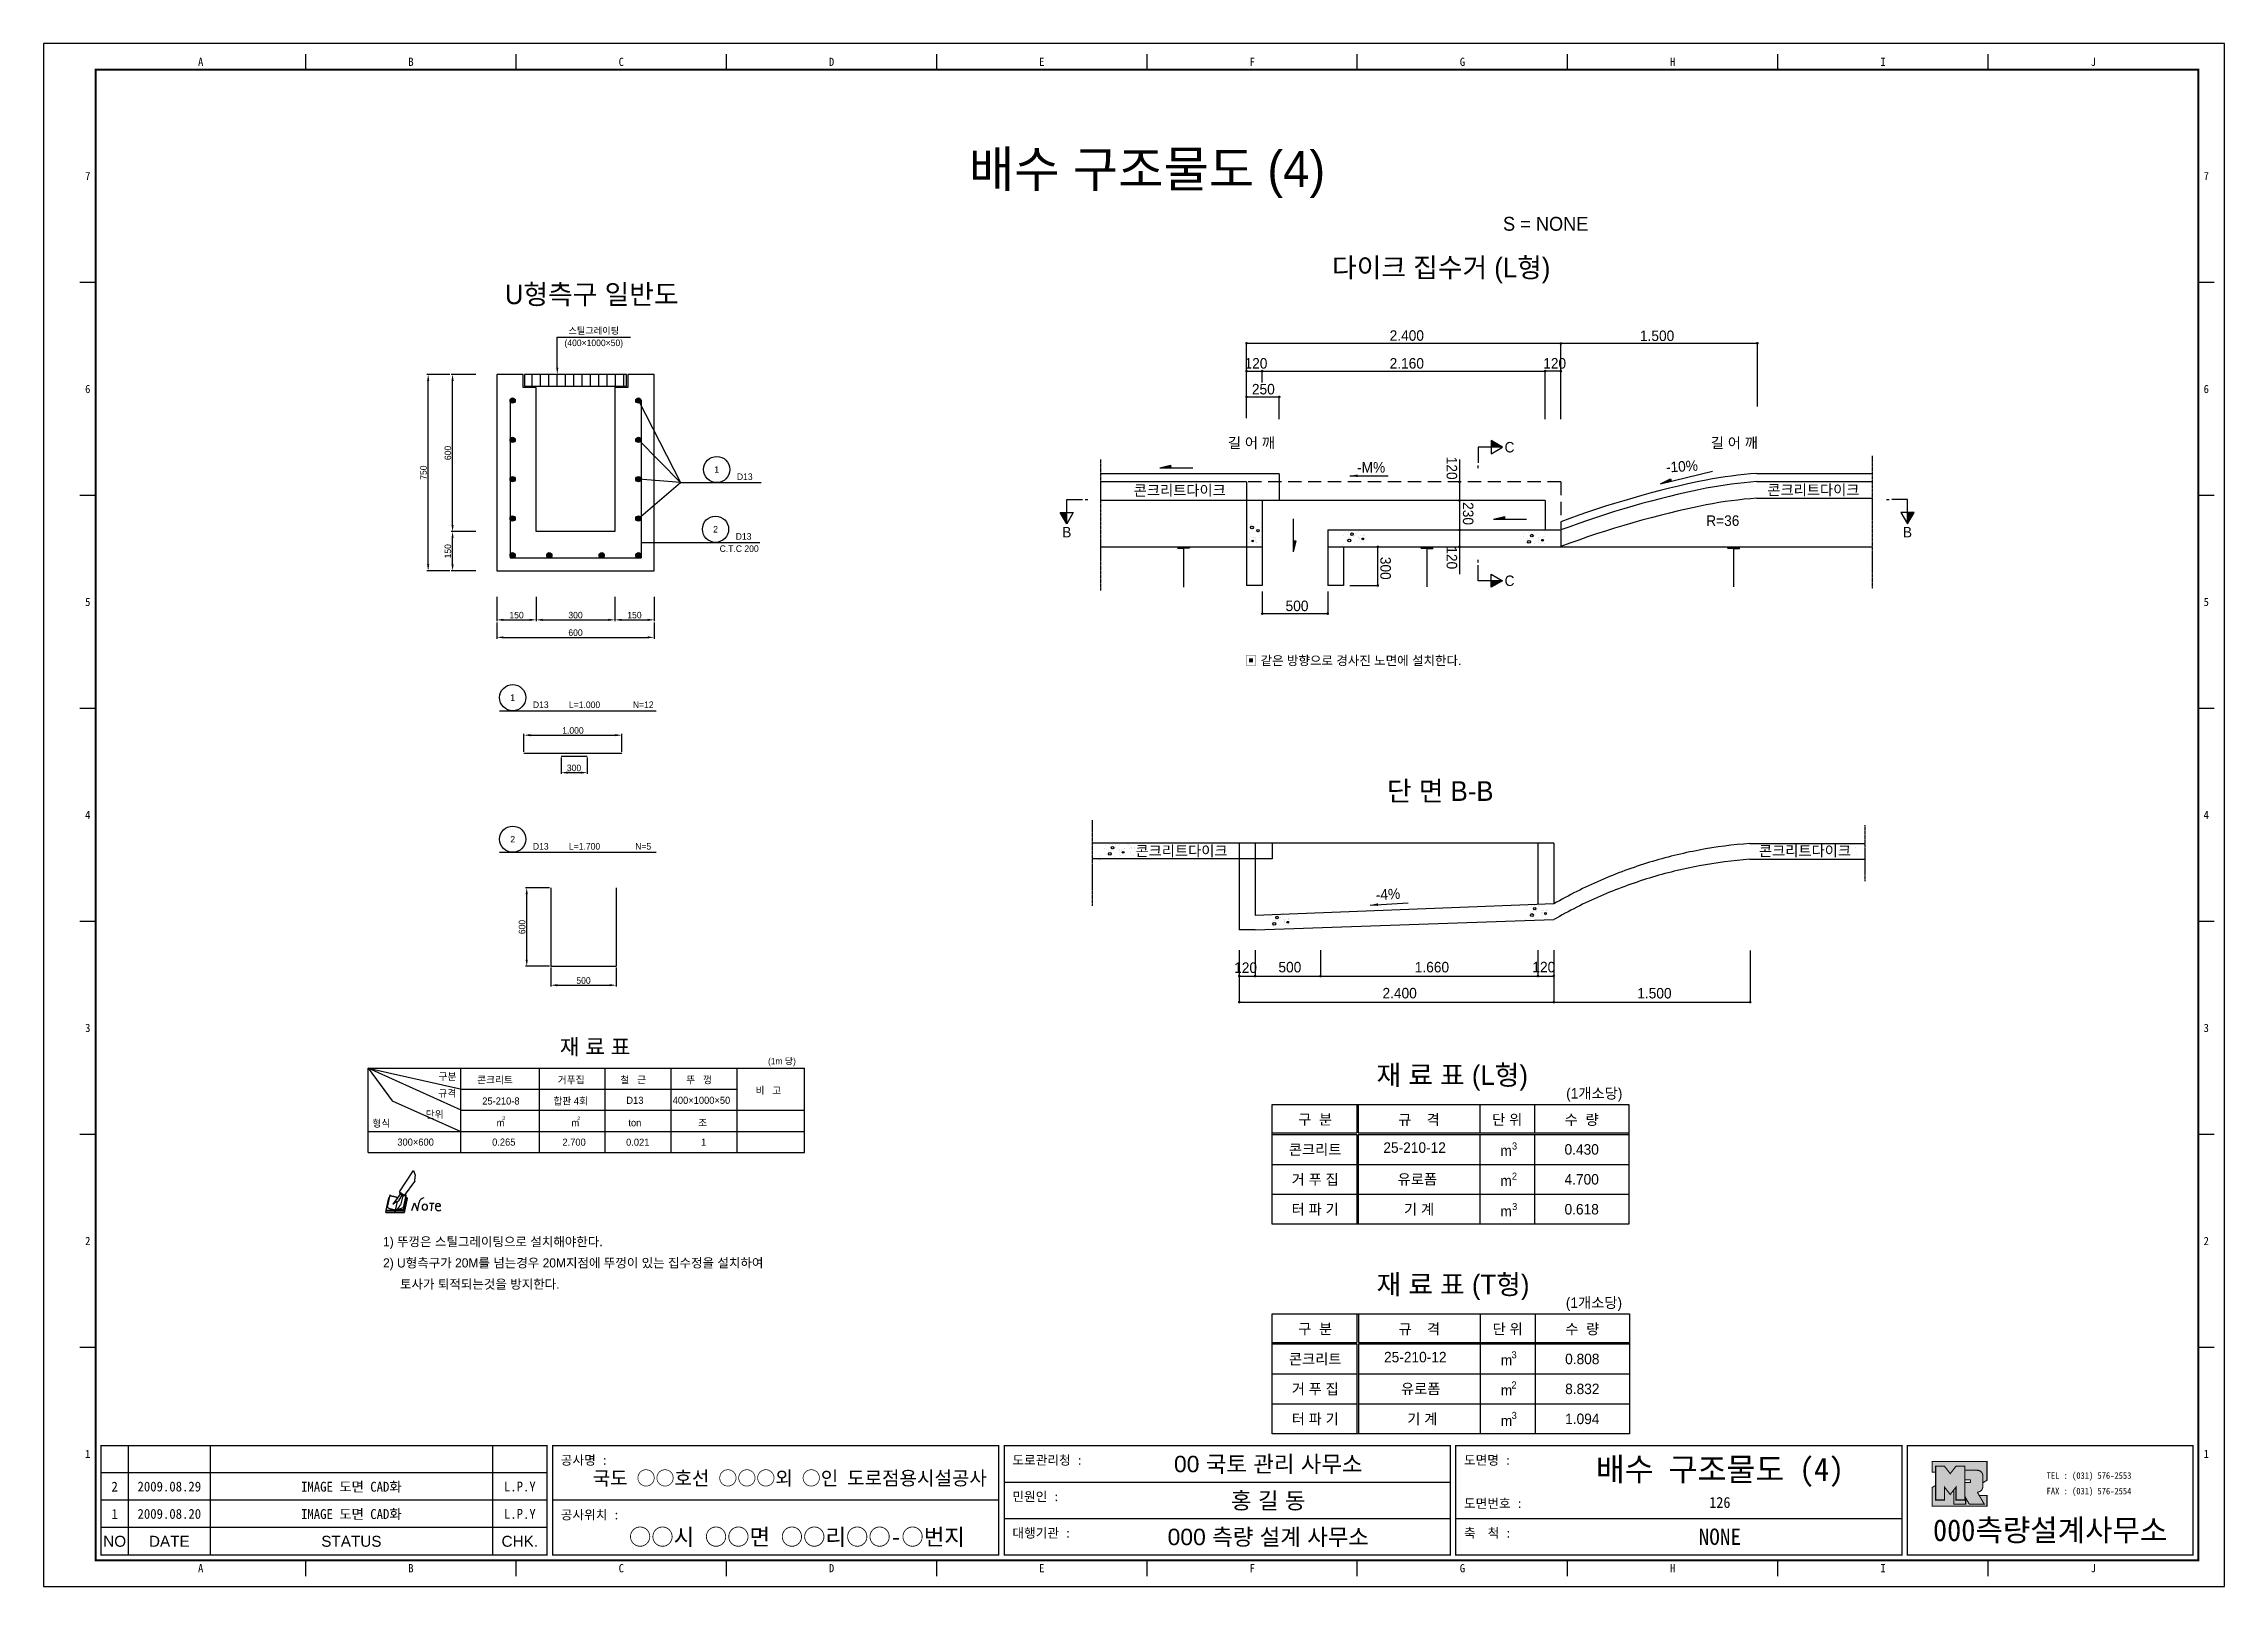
# Model space of a CAD drawing. Header units: millimetres. Extents: x 1037 to 1870, y -3 to 585.
import ezdxf
from ezdxf.enums import TextEntityAlignment as Align

# ---------------------------------------------------------------- set-up
doc = ezdxf.new("R2010")
doc.units = ezdxf.units.MM
doc.header["$LTSCALE"] = 0.2
doc.linetypes.add('CENTER', pattern=[2, 1.25, -0.25, 0.25, -0.25])
doc.linetypes.add('HIDDEN', pattern=[9.525, 6.35, -3.175])
for name, color, linetype in [('CZ-DIMT-0002', 7, 'Continuous'), ('CZ-LIN2-0003', 3, 'Continuous'), ('CZ-LIN3-0005', 5, 'Continuous'), ('CZ-LINE-0001', 7, 'Continuous'), ('CZ-MACL-0006', 6, 'Continuous'), ('CZ-TEXT-BOX0', 7, 'Continuous'), ('TITLE', 7, 'Continuous')]:
    doc.layers.add(name, color=color, linetype=linetype)
doc.styles.add('견고딕', font='arial.ttf')
doc.styles.add('돋움', font='')
doc.styles.add('돋음체', font='')
doc.styles.get('돋움').set_extended_font_data('Dotum')
doc.styles.get('돋음체').set_extended_font_data('DotumChe')

msp = doc.modelspace()

# ---------------------------------------------------------------- texts
at = {"layer": 'CZ-DIMT-0002', "style": '돋움'}
for s, height, p in [('2.400', 4, (1551.02, 471.94)), ('1.500', 4, (1646.55, 471.84)), ('120', 4, (1495.63, 461.32)), ('2.160', 4, (1551.02, 461.32)), ('120', 4, (1609.63, 461.32)), ('250', 4, (1498.45, 451.47)), ('길 어 깨', 4, (1489.28, 431)), ('길 어 깨', 4, (1673.61, 431)), ('-M%', 4, (1538.57, 421.63)), ('콘크리트다이크', 4, (1453.35, 412.85)), ('콘크리트다이크', 4, (1695.2, 413.01)), ('R=36', 4, (1671.86, 401.31)), ('500', 4, (1511.3, 368.8)), ('콘크리트다이크', 4, (1454.02, 275.31)), ('콘크리트다이크', 4, (1691.98, 275.32)), ('120', 4, (1491.68, 230.75)), ('500', 4, (1508.57, 230.96)), ('1.660', 4, (1560.61, 230.96)), ('120', 4, (1605.5, 230.99)), ('2.400', 4, (1548.29, 221.04)), ('1.500', 4, (1645.53, 221.01)), ('재 료 표', 6, (1234.29, 199.57)), ('구분', 2.717, (1188.04, 189.85)), (' 콘크리트', 2.717, (1201.75, 188.58)), ('거푸집', 2.717, (1233.51, 188.59)), ('철   근', 2.717, (1257.42, 188.58)), ('뚜   껑', 2.717, (1282.58, 188.58)), ('  (1m 당)', 2.446, (1311.99, 195.88)), ('규격', 2.717, (1187.93, 183.45)), ('25-210-8', 2.717, (1204.69, 180.54)), ('합판 4회', 2.717, (1231.84, 180.54)), (' D13', 2.717, (1258.7, 180.8)), ('400×1000×50', 2.7174, (1277.39, 180.8)), ('비   고', 2.717, (1309.03, 184.55)), ('  형식', 2.717, (1160.79, 172.03)), ('  단위', 2.717, (1181.13, 175.42)), ('3', 1.36, (1212.3, 174.66)), ('2', 1.36, (1241.03, 174.66)), ('조', 2.72, (1287.12, 172.23)), ('m', 2.72, (1210.18, 172.23)), ('m', 2.72, (1238.71, 172.23)), ('ton', 2.717, (1260.46, 172.23)), ('25-210-12', 4, (1548.62, 162.11)), ('1) 뚜껑은 스틸그레이팅으로 설치해야한다.', 3.5, (1166.83, 126.48)), ('2) U형측구가 20M를 넘는경우 20M지점에 뚜껑이 있는 집수정을 설치하여', 3.5, (1166.83, 118.37)), ('토사가 퇴적되는것을 방지한다.', 3.5, (1173.27, 110.26)), ('25-210-12', 4, (1548.88, 82.18))]:
    msp.add_text(s, height=height, dxfattribs=at).set_placement(p)
for s, rotation, p in [('120', 270, (1572.77, 427.69)), ('-10%', 3.46612, (1656.59, 421.65)), ('230', 270, (1578.99, 410.37)), ('120', 270, (1572.77, 393.51)), ('300', 270, (1547.47, 389.51)), ('-4%', 3.46612, (1545.85, 258.5))]:
    msp.add_text(s, height=4, rotation=rotation, dxfattribs=at).set_placement(p)
for s, p in [('1', (1294.17, 422.81)), ('D13', (1304.89, 420.08)), ('2', (1293.72, 400.03)), ('C.T.C 200', (1302.74, 392.62)), ('D13', (1304.44, 397.3)), ('2', (1216.3, 281.78)), ('D13', (1227.02, 279.05)), ('L=1.700', (1243.74, 279.05)), ('N=5', (1266.13, 279.05))]:
    msp.add_text(s, height=2.5, dxfattribs=at).set_placement(p, align=Align.MIDDLE_CENTER)
for s, height, p in [('구  분', 4, (1522.59, 174.82)), ('규    격', 4, (1562.24, 174.82)), ('단 위', 4, (1595.88, 174.82)), ('수  량', 4, (1624.32, 174.82)), ('콘크리트', 4, (1522.59, 163.42)), ('m', 4, (1595.46, 162.96)), ('3', 2.7, (1598.7, 164.72)), ('0.430', 4, (1624.32, 163.42)), ('거 푸 집', 4, (1522.59, 152.01)), ('유로폼', 4, (1561.61, 152.01)), ('m', 4, (1595.46, 151.48)), ('2', 2.7, (1598.66, 153.25)), ('4.700', 4, (1624.32, 152.01)), ('터 파 기', 4, (1522.59, 140.6)), ('기 계', 4, (1562.24, 140.6)), ('3', 2.7, (1598.74, 141.63)), ('0.618', 4, (1624.32, 140.6)), ('m', 4, (1595.46, 139.85)), ('구  분', 4, (1522.62, 94.92)), ('규    격', 4, (1562.35, 94.92)), ('단 위', 4, (1596.05, 94.92)), ('수  량', 4, (1624.55, 94.92)), ('콘크리트', 4, (1522.62, 83.49)), ('m', 4, (1595.63, 83.03)), ('3', 2.7, (1598.52, 85.06)), ('0.808', 4, (1624.55, 83.49)), ('2', 2.7, (1598.49, 73.57)), ('거 푸 집', 4, (1522.62, 72.06)), ('유로폼', 4, (1562.87, 72.06)), ('m', 4, (1595.63, 71.54)), ('8.832', 4, (1624.55, 72.06)), ('터 파 기', 4, (1522.62, 60.63)), ('기 계', 4, (1563.5, 60.63)), ('m', 4, (1595.63, 59.88)), ('3', 2.7, (1598.56, 61.93)), ('1.094', 4, (1624.55, 60.63))]:
    msp.add_text(s, height=height, dxfattribs=at).set_placement(p, align=Align.MIDDLE)
msp.add_text('300×600', height=2.717, dxfattribs=at).set_placement((1186.22, 166.21), align=Align.MIDDLE_RIGHT)
for s, height, p in [('0.265', 2.717, (1217.35, 164.86)), ('2.700', 2.717, (1244.18, 164.82)), ('0.021', 2.717, (1268.48, 164.82)), ('1', 2.72, (1290.16, 164.82))]:
    msp.add_text(s, height=height, dxfattribs=at).set_placement(p, align=Align.RIGHT)
for p in [(1596.78, 431.33), (1596.78, 380.38)]:
    msp.add_attdef('C', text='A', height=4, dxfattribs=at).set_placement(p, align=Align.MIDDLE)
for p in [(1427.79, 400.91), (1748.66, 400.91)]:
    msp.add_attdef('B', text='A', height=4, dxfattribs=at).set_placement(p, align=Align.TOP_CENTER)
at = {"layer": 'CZ-LINE-0001', "style": '돋움'}
for s, p in [('스틸그레이팅', (1247.25, 475.8)), ('(400×1000×50)', (1247.25, 471.14)), ('1', (1216.3, 335.79)), ('D13', (1227.02, 333.06)), ('L=1.000', (1243.74, 333.06)), ('N=12', (1266.13, 333.06))]:
    msp.add_text(s, height=2.5, dxfattribs=at).set_placement(p, align=Align.MIDDLE_CENTER)
at = {"layer": 'CZ-LINE-0001', "char_height": 2.5, "attachment_point": 5, "rotation": 90, "style": '돋움'}
for s, insert in [('\\A1;600', (1191.58, 429.13)), ('\\A1;750', (1182.27, 421.63)), ('\\A1;150', (1191.57, 391.63)), ('\\A1;600', (1219.89, 248.28))]:
    msp.add_mtext(s, dxfattribs=dict(at, insert=insert))
at = {"layer": 'CZ-LINE-0001', "char_height": 2.5, "attachment_point": 5, "style": '돋움'}
for s, insert in [('\\A1;150', (1217.78, 367.24)), ('\\A1;300', (1240.28, 367.24)), ('\\A1;150', (1262.78, 367.24)), ('\\A1;600', (1240.28, 360.55)), ('\\A1;1.000', (1239.3, 323.25)), ('\\A1;300', (1239.72, 308.95)), ('\\A1;500', (1243.33, 227.85))]:
    msp.add_mtext(s, dxfattribs=dict(at, insert=insert))
at = {"layer": 'CZ-TEXT-BOX0', "style": '돋움'}
for s, height, p in [('다이크 집수거 (L형)', 7.5, (1529.04, 496.13)), ('▣ 같은 방향으로 경사진 노면에 설치한다.', 3.5, (1495.72, 348.19)), ('단 면 B-B', 7.5, (1550.02, 296.39)), ('재 료 표 (L형)', 7.5, (1546, 188.04)), ('재 료 표 (T형)', 7.5, (1546.02, 108.16))]:
    msp.add_text(s, height=height, dxfattribs=at).set_placement(p)
msp.add_text('U형측구 일반도', height=7.5, dxfattribs=at).set_placement((1246.47, 489.65), align=Align.MIDDLE_CENTER)
for p in [(1629.12, 184.47), (1629, 104.58)]:
    msp.add_text('(1개소당)', height=4, dxfattribs=at).set_placement(p, align=Align.MIDDLE)
at = {"layer": 'TITLE', "color": 3, "linetype": 'Continuous', "style": '돋음체'}
for s, p in [('A', (1097.22, 578.36)), ('B', (1177.48, 578.36)), ('C', (1257.75, 578.36)), ('D', (1338.01, 578.36)), ('E', (1418.27, 578.36)), ('F', (1498.54, 578.36)), ('G', (1578.8, 578.36)), ('H', (1659.06, 578.36)), ('I', (1739.33, 578.36)), ('J', (1819.59, 578.36)), ('7', (1054.12, 534.78)), ('7', (1862.7, 534.78)), ('6', (1054.12, 453.52)), ('6', (1862.7, 453.52)), ('5', (1054.12, 372.27)), ('5', (1862.7, 372.27)), ('4', (1054.12, 291.01)), ('4', (1862.7, 291.01)), ('3', (1054.12, 209.76)), ('3', (1862.7, 209.76)), ('2', (1054.12, 128.5)), ('2', (1862.7, 128.5)), ('1', (1054.12, 47.25)), ('1', (1862.7, 47.25)), ('A', (1097.22, 3.64)), ('B', (1177.48, 3.64)), ('C', (1257.75, 3.64)), ('D', (1338.01, 3.64)), ('E', (1418.27, 3.64)), ('F', (1498.54, 3.64)), ('G', (1578.8, 3.64)), ('H', (1659.06, 3.64)), ('I', (1739.33, 3.64)), ('J', (1819.59, 3.64))]:
    msp.add_text(s, height=3.13, dxfattribs=at).set_placement(p, align=Align.MIDDLE)
at = {"layer": 'TITLE', "style": '돋움'}
msp.add_text('배수 구조물도 (4)', height=13.8017, dxfattribs=at).set_placement((1458.41, 537.46), align=Align.MIDDLE_CENTER)
msp.add_text('S = NONE', height=5.308, dxfattribs=at).set_placement((1594.28, 516.56), align=Align.MIDDLE_LEFT)
at = {"layer": 'TITLE', "style": '돋음체'}
for s, p in [('공사명 : ', (1234.67, 43.11)), ('도로관리청 :', (1407.04, 43.11)), ('도면명 :', (1579.4, 43.11)), ('공사위치 :', (1234.67, 22.25)), ('민원인 :', (1407.04, 29.21)), ('도면번호 :', (1579.4, 26.61)), ('대행기관 :', (1407.04, 15.3)), ('축  척 :', (1579.4, 15.3))]:
    msp.add_text(s, height=3.546, dxfattribs=at).set_placement(p)
at = {"layer": 'TITLE', "color": 7, "linetype": 'Continuous'}
for s, height, style, p in [('00 국토 관리 사무소', 6.2583, '견고딕', (1504.69, 43.46)), ('국도 ○○호선 ○○○외 ○인 도로점용시설공사', 5.3084, '돋음체', (1322.05, 38.06)), ('홍 길 동', 6.258, '견고딕', (1504.69, 29.55)), ('○○시 ○○면 ○○리○○-○번지', 6.2583, '돋음체', (1324.79, 15.65)), ('000 측량 설계 사무소', 6.2583, '견고딕', (1504.69, 15.65))]:
    msp.add_text(s, height=height, dxfattribs=dict(at, style=style)).set_placement(p, align=Align.MIDDLE)
at = {"layer": 'TITLE', "color": 7, "linetype": 'Continuous', "style": '돋음체'}
msp.add_text('배수 구조물도 (4)', height=8.8, dxfattribs=at).set_placement((1677.06, 41.37), align=Align.MIDDLE_CENTER)
at = {"layer": 'TITLE', "color": 1, "linetype": 'Continuous', "style": '돋음체'}
msp.add_text('2', height=3.75, dxfattribs=at).set_placement((1064.39, 34.77), align=Align.MIDDLE)
at = {"layer": 'TITLE', "linetype": 'Continuous'}
for s, height, style, p in [('2009.08.29', 3.755, '돋음체', (1085.25, 34.77)), ('L.P.Y', 3.755, '돋음체', (1219.02, 34.77)), ('1', 3.75, '돋음체', (1064.39, 24.34)), ('2009.08.20', 3.755, '돋음체', (1085.25, 24.34)), ('L.P.Y', 3.755, '돋음체', (1219.02, 24.34)), ('126', 4.172, '돋음체', (1677.06, 28.7)), ('NONE', 6.258, '돋음체', (1677.06, 15.65)), ('NO', 4.172, '견고딕', (1064.39, 13.91)), ('DATE', 4.172, '견고딕', (1085.25, 13.91)), ('STATUS', 4.172, '견고딕', (1154.74, 13.91)), ('CHK.', 4.172, '견고딕', (1219.02, 13.91))]:
    msp.add_text(s, height=height, dxfattribs=dict(at, style=style)).set_placement(p, align=Align.MIDDLE)
at = {"layer": 'TITLE', "style": '돋음체'}
for p in [(1154.74, 34.77), (1154.74, 24.34)]:
    msp.add_text('IMAGE 도면 CAD화', height=3.755, dxfattribs=at).set_placement(p, align=Align.MIDDLE)
at = {"layer": 'TITLE', "color": 180, "style": '돋음체'}
for s, p in [('TEL : (031) 576-2553', (1801.77, 37.74)), ('FAX : (031) 576-2554', (1801.77, 31.8))]:
    msp.add_text(s, height=2.5033, dxfattribs=at).set_placement(p)
msp.add_text('000측량설계사무소', height=8.344, dxfattribs=at).set_placement((1803.14, 13.97), align=Align.CENTER)

# ---------------------------------------------------------------- blocks, each defined once
blk = doc.blocks.new('note')
for p, q in [((0.85, 3.5), (3.53, 7.57)), ((1.8, 2.79), (3.74, 5.46)), ((3.53, 7.57), (3.8, 6.64)), ((3.8, 6.64), (3.69, 5.72)), ((3.69, 5.72), (3.74, 5.46)), ((-1.24, 2.36), (-1.77, 0)), ((-1.77, 0), (1.77, 0)), ((-1.77, 0), (-1.77, -0.3)), ((-1.53, 0.52), (-1.55, 0.54)), ((-1.01, 2.9), (-1.53, 0.52)), ((-1.48, 0.48), (-1.53, 0.52)), ((-1.43, 0.44), (-1.48, 0.48)), ((-1.38, 0.41), (-1.43, 0.44)), ((-1.33, 0.4), (-1.38, 0.41)), ((-1.27, 0.37), (-1.33, 0.4)), ((-1.22, 0.35), (-1.27, 0.37)), ((-1.13, 2.36), (-1.24, 2.36)), ((-1.17, 0.33), (-1.22, 0.35)), ((-1.12, 0.32), (-1.17, 0.33)), ((-1.02, 0.25), (-1.12, 0.32)), ((-0.97, 0.22), (-1.02, 0.25)), ((-1, 2.9), (-1.01, 2.9)), ((-0.98, 2.85), (-1, 2.9)), ((-0.95, 2.8), (-0.98, 2.85)), ((-0.93, 0.21), (-0.97, 0.22)), ((-0.9, 2.75), (-0.95, 2.8)), ((-0.88, 0.19), (-0.93, 0.21)), ((-0.85, 2.72), (-0.9, 2.75)), ((-0.8, 0.18), (-0.88, 0.19)), ((-0.79, 2.69), (-0.85, 2.72)), ((-0.75, 0.17), (-0.8, 0.18)), ((-0.74, 2.68), (-0.79, 2.69)), ((-0.7, 0.16), (-0.75, 0.17)), ((-0.69, 2.65), (-0.74, 2.68)), ((-0.64, 0.15), (-0.7, 0.16)), ((-0.64, 2.65), (-0.69, 2.65)), ((-0.59, 2.63), (-0.64, 2.65)), ((-0.58, 0.14), (-0.64, 0.15)), ((-0.54, 2.62), (-0.59, 2.63)), ((-0.53, 0.13), (-0.58, 0.14)), ((-0.48, 2.61), (-0.54, 2.62)), ((-0.48, 0.12), (-0.53, 0.13)), ((-0.43, 2.61), (-0.48, 2.61)), ((-0.43, 0.11), (-0.48, 0.12)), ((0.75, 2.77), (-0.46, 1.16)), ((0.37, 2.24), (-0.46, 1.16)), ((-0.46, 1.16), (-0.08, 1.47)), ((-0.38, 2.59), (-0.43, 2.61)), ((-0.38, 0.08), (-0.43, 0.11)), ((-0.33, 2.59), (-0.38, 2.59)), ((-0.29, 0.06), (-0.38, 0.08)), ((-0.27, 2.58), (-0.33, 2.59)), ((-0.23, 0.05), (-0.29, 0.06)), ((-0.22, 2.57), (-0.27, 2.58)), ((-0.16, 0.04), (-0.23, 0.05)), ((-0.17, 2.56), (-0.22, 2.57)), ((-0.12, 2.55), (-0.17, 2.56)), ((-0.11, 0.03), (-0.16, 0.04)), ((-0.07, 2.53), (-0.12, 2.55)), ((-0.04, 0.02), (-0.11, 0.03)), ((-0.08, 1.47), (0.72, 1.75)), ((-0.01, 2.51), (-0.07, 2.53)), ((-0.05, -0.3), (-0.05, 0)), ((0, 0), (-0.04, 0.02)), ((0.04, 2.5), (-0.01, 2.51)), ((0.37, 1.63), (0, 0)), ((0, 0), (1.6, 0.53)), ((0, 0), (1.65, 0.18)), ((0, 0.01), (0.06, 0.04)), ((0, -0.3), (0, 0)), ((0.09, 2.48), (0.04, 2.5)), ((0.05, -0.3), (0.05, 0)), ((0.06, 0.04), (0.11, 0.07)), ((0.14, 2.48), (0.09, 2.48)), ((0.11, 0.07), (0.16, 0.09)), ((0.2, 2.47), (0.14, 2.48)), ((0.16, 0.09), (0.21, 0.12)), ((0.26, 2.43), (0.18, 2.46)), ((0.21, 0.12), (0.27, 0.14)), ((0.34, 2.4), (0.26, 2.43)), ((0.27, 0.14), (0.36, 0.19)), ((0.45, 2.37), (0.34, 2.4)), ((0.36, 0.19), (0.41, 0.22)), ((0.41, 0.22), (0.46, 0.27)), ((0.46, 0.27), (0.51, 0.3)), ((0.51, 0.3), (0.56, 0.34)), ((0.56, 0.34), (0.6, 0.4)), ((0.6, 0.4), (0.64, 0.45)), ((0.64, 0.45), (0.67, 0.51)), ((0.67, 0.51), (0.74, 0.58)), ((0.72, 1.75), (1.16, 2.53)), ((0.74, 0.58), (0.79, 0.63)), ((1, 3.1), (0.75, 2.77)), ((0.79, 0.63), (0.83, 0.68)), ((0.83, 0.68), (0.86, 0.73)), ((0.85, 3.5), (1.8, 2.79)), ((1, 3.4), (0.85, 3.21)), ((0.85, 3.21), (1.52, 2.71)), ((0.86, 0.73), (0.89, 0.79)), ((0.89, 0.84), (0.92, 0.89)), ((0.89, 0.79), (0.89, 0.84)), ((0.92, 0.89), (0.96, 0.95)), ((0.96, 0.95), (1.01, 0.97)), ((1.47, 2.74), (1.01, 0.97)), ((1.16, 2.53), (1.37, 2.82)), ((2.13, 2.84), (1.44, 2.63)), ((1.52, 2.71), (1.66, 2.9)), ((1.6, 0.53), (2.13, 2.84)), ((1.65, 0.18), (2.19, 2.48)), ((1.77, 0), (2.3, 2.36)), ((1.77, -0.3), (2.3, 2.07)), ((1.77, -0.38), (2.3, 1.99)), ((1.77, -0.44), (2.3, 1.93)), ((1.77, 0), (1.77, -0.3)), ((2.19, 2.48), (2.04, 2.47)), ((2.3, 2.36), (2.16, 2.36)), ((2.3, 2.36), (2.3, 2.07)), ((3.21, -0.08), (3.68, 1.4)), ((3.68, 1.4), (4.26, -0.14)), ((4.26, -0.14), (4.56, 1.44)), ((6.55, 1.34), (7.46, 1.34)), ((7.01, 1.34), (6.87, -0.11)), ((7.71, 0.77), (7.71, 0.55)), ((7.71, 0.77), (8.67, 0.77)), ((-1.77, -0.3), (1.77, -0.3)), ((-1.77, -0.43), (-1.77, -0.3)), ((-1.77, -0.37), (1.77, -0.37)), ((-1.77, -0.43), (1.77, -0.43))]:
    blk.add_line(p, q)
for centre, major_axis, start_param, end_param in [((0.4, 2.31), (0.0702, 0.0702), 3.283946, 6.425539), ((5.68, 1.23), (-0.806, 0.806), -0.591174, 0.597824), ((5.66, 0.58), (-0.378, 0.378), 3.926991, 10.210176), ((8.3, 0.49), (0.422, 0.422), 2.265602, 4.634911), ((8.19, 0.77), (-0.342, 0.342), 3.926991, 7.068583)]:
    blk.add_ellipse(centre, major_axis=major_axis, ratio=1, start_param=start_param, end_param=end_param)

# ---------------------------------------------------------------- hatches: boundary and pattern name
at = {"layer": 'CZ-LIN3-0005'}
h = msp.add_hatch(dxfattribs=at)
h.set_pattern_fill('ANSI31', color=256, angle=45, style=0)
h.set_pattern_definition([(90, (1071.3964, 63.803), (-3.175, 7e-16), [])])
h.paths.add_polyline_path([(1259.78, 454.63), (1259.78, 459.13), (1220.78, 459.13), (1220.78, 454.63)])
at = {"layer": 'CZ-MACL-0006'}
h = msp.add_hatch(color=256, dxfattribs=at)
edge = h.paths.add_edge_path()
edge.add_arc((1216.28, 449.13), 1, 0, 360)
h = msp.add_hatch(color=256, dxfattribs=at)
edge = h.paths.add_edge_path()
edge.add_arc((1264.28, 449.13), 1, 0, 360)
h = msp.add_hatch(color=256, dxfattribs=at)
edge = h.paths.add_edge_path()
edge.add_arc((1216.28, 434.13), 1, 0, 360)
h = msp.add_hatch(color=256, dxfattribs=at)
edge = h.paths.add_edge_path()
edge.add_arc((1264.28, 434.13), 1, 0, 360)
h = msp.add_hatch(color=256, dxfattribs=at)
edge = h.paths.add_edge_path()
edge.add_arc((1216.28, 419.13), 1, 0, 360)
h = msp.add_hatch(color=256, dxfattribs=at)
edge = h.paths.add_edge_path()
edge.add_arc((1264.28, 419.13), 1, 0, 360)
h = msp.add_hatch(color=256, dxfattribs=at)
edge = h.paths.add_edge_path()
edge.add_arc((1216.28, 404.13), 1, 0, 360)
h = msp.add_hatch(color=256, dxfattribs=at)
edge = h.paths.add_edge_path()
edge.add_arc((1264.28, 404.13), 1, 0, 360)
h = msp.add_hatch(color=256, dxfattribs=at)
edge = h.paths.add_edge_path()
edge.add_arc((1216.28, 390.13), 1, 0, 360)
h = msp.add_hatch(color=256, dxfattribs=at)
edge = h.paths.add_edge_path()
edge.add_arc((1230.28, 390.13), 1, 0, 360)
h = msp.add_hatch(color=256, dxfattribs=at)
edge = h.paths.add_edge_path()
edge.add_arc((1250.28, 390.13), 1, 0, 360)
h = msp.add_hatch(color=256, dxfattribs=at)
edge = h.paths.add_edge_path()
edge.add_arc((1264.28, 390.13), 1, 0, 360)
at = {"layer": 'TITLE', "ltscale": 150}
h = msp.add_hatch(color=8, dxfattribs=at)
edge = h.paths.add_edge_path()
edge.add_line((1779.02, 44.35), (1758.05, 44.35))
edge.add_line((1758.05, 44.35), (1758.05, 40.26))
edge.add_line((1758.05, 40.26), (1759.44, 40.26))
edge.add_line((1759.44, 40.26), (1759.44, 42.57))
edge.add_line((1759.44, 42.57), (1762.76, 42.57))
edge.add_line((1762.76, 42.57), (1764.98, 39.71))
edge.add_line((1764.98, 39.71), (1767.2, 42.57))
edge.add_line((1767.2, 42.57), (1770.53, 42.57))
edge.add_line((1770.53, 42.57), (1770.53, 41))
edge.add_line((1770.53, 41), (1775.32, 41))
edge.add_arc((1775.32, 38.9), 2.1, 0, 90, ccw=False)
edge.add_line((1777.42, 38.9), (1777.42, 36.21))
edge.add_line((1777.42, 36.21), (1779.02, 37.21))
edge.add_line((1779.02, 37.21), (1779.02, 44.35))
h.paths.add_polyline_path([(1766.33, 33.49), (1764.98, 31.76), (1762.76, 34.61), (1762.76, 29.67), (1759.44, 29.67), (1759.44, 35.27), (1758.05, 34.41), (1758.05, 27.27), (1779.02, 27.27), (1779.02, 31.35), (1776.08, 31.35), (1777.95, 28.11), (1772.24, 28.11), (1770.87, 30.48), (1770.87, 28.11), (1766.33, 28.11)])
msp.add_hatch(color=5, dxfattribs=at).paths.add_polyline_path([(1770.53, 42.57), (1767.2, 42.57), (1764.98, 39.71), (1762.76, 42.57), (1759.44, 42.57), (1759.44, 29.67), (1762.76, 29.67), (1762.76, 34.61), (1764.98, 31.76), (1767.2, 34.61), (1767.2, 29.67), (1770.53, 29.67)])
h = msp.add_hatch(color=161, dxfattribs=at)
edge = h.paths.add_edge_path()
edge.add_arc((1775.32, 38.9), 2.1, 360, 450)
edge.add_line((1775.32, 41), (1770.53, 41))
edge.add_line((1770.53, 41), (1770.53, 37.36))
edge.add_line((1770.53, 37.36), (1772.48, 37.36))
edge.add_arc((1772.48, 37.13), 0.222, 0, 90, ccw=False)
edge.add_line((1772.71, 37.13), (1772.71, 36.52))
edge.add_arc((1772.48, 36.52), 0.222, -90, 0, ccw=False)
edge.add_line((1772.48, 36.3), (1770.53, 36.3))
edge.add_line((1770.53, 36.3), (1770.53, 29.67))
edge.add_line((1770.53, 29.67), (1767.2, 29.67))
edge.add_line((1767.2, 29.67), (1767.2, 34.61))
edge.add_line((1767.2, 34.61), (1766.33, 33.49))
edge.add_line((1766.33, 33.49), (1766.33, 28.11))
edge.add_line((1766.33, 28.11), (1770.87, 28.11))
edge.add_line((1770.87, 28.11), (1770.87, 30.48))
edge.add_line((1770.87, 30.48), (1772.24, 28.11))
edge.add_line((1772.24, 28.11), (1777.95, 28.11))
edge.add_line((1777.95, 28.11), (1775.32, 32.66))
edge.add_arc((1775.32, 34.76), 2.1, 270, 360)
edge.add_line((1777.42, 34.76), (1777.42, 38.9))

# ---------------------------------------------------------------- linework, layer by layer
at = {"layer": 'CZ-LIN2-0003'}
for p, q in [((1508.88, 421.18), (1440.61, 421.18)), ((1496.38, 418.14), (1440.61, 418.14)), ((1496.38, 418.14), (1496.38, 378.58)), ((1508.88, 421.18), (1508.88, 411.01)), ((1691.2, 421.33), (1735.1, 421.32)), ((1691.2, 418.21), (1735.1, 418.19)), ((1508.88, 411.01), (1440.61, 411.01)), ((1502.38, 410.69), (1502.38, 378.58)), ((1610.38, 411.01), (1508.88, 411.01)), ((1610.38, 411.01), (1610.38, 399.74)), ((1691.2, 411.88), (1735.1, 411.86)), ((1527.38, 399.74), (1527.38, 378.58)), ((1527.38, 399.74), (1616.38, 399.74)), ((1616.38, 399.74), (1616.38, 393.42)), ((1440.61, 393.3), (1502.38, 393.3)), ((1527.38, 393.3), (1735.13, 393.3)), ((1533.38, 393.3), (1533.38, 378.58)), ((1502.38, 378.58), (1496.38, 378.58)), ((1533.38, 378.58), (1527.38, 378.58)), ((1506.14, 280.25), (1437.53, 280.25)), ((1493.64, 280.25), (1493.64, 247.21)), ((1499.64, 280.25), (1499.64, 252.67)), ((1613.64, 280.25), (1506.14, 280.25)), ((1506.14, 280.25), (1506.14, 274.23)), ((1607.64, 280.44), (1607.64, 256.85)), ((1613.64, 280.25), (1613.64, 257.08)), ((1688.46, 280.14), (1732.36, 280.14)), ((1506.14, 274.23), (1437.53, 274.23)), ((1688.46, 274.14), (1732.36, 274.14)), ((1613.64, 257.08), (1499.64, 252.67)), ((1499.64, 247.21), (1613.64, 251.08)), ((1499.64, 247.21), (1493.64, 247.21)), ((1161.09, 162.24), (1327.7, 162.24))]:
    msp.add_line(p, q, dxfattribs=at)
at = {"layer": 'CZ-LIN2-0003', "linetype": 'HIDDEN', "ltscale": 4}
for q in [(1496.38, 418.14), (1616.38, 400.19)]:
    msp.add_line((1616.38, 418.14), q, dxfattribs=at)
at = {"layer": 'CZ-LIN2-0003'}
for points in [[(1225.28, 454.13), (1220.28, 454.13), (1220.28, 459.13), (1210.28, 459.13), (1210.28, 384.13), (1270.28, 384.13), (1270.28, 459.13), (1260.28, 459.13), (1260.28, 454.13), (1255.28, 454.13), (1255.28, 399.13), (1225.28, 399.13)], [(1642.32, 134.9), (1506.12, 134.9), (1506.12, 180.52), (1642.32, 180.52)], [(1642.58, 54.92), (1506.12, 54.92), (1506.12, 100.63), (1642.58, 100.63)]]:
    msp.add_lwpolyline(points, close=True, dxfattribs=at)
for points in [[(1161.09, 162.24), (1161.09, 194.44)], [(1161.09, 194.44), (1327.7, 194.44)], [(1327.7, 162.24), (1327.7, 194.44)]]:
    msp.add_lwpolyline(points, dxfattribs=at)
for centre, radius, start, end in [((1743.81, 63.52), 362.49, 101.444, 110.58228), ((1704.42, 245.5), 176.33, 94.29904, 100.63097), ((1704.42, 242.37), 176.33, 94.29904, 100.63097), ((1743.81, 60.4), 362.49, 101.444, 110.58228), ((1743.81, 54.07), 362.49, 101.444, 110.58228), ((1704.42, 236.05), 176.33, 94.29904, 100.63097), ((1701.68, 104.31), 176.32, 100.63097, 106.9629), ((1701.68, 104.31), 176.32, 94.29904, 100.63097), ((1701.68, 104.31), 176.32, 106.9629, 113.45846), ((1701.68, 98.31), 176.32, 106.9629, 113.45846), ((1701.68, 98.31), 176.32, 100.63097, 106.9629), ((1701.68, 98.31), 176.32, 94.29904, 100.63097), ((1701.68, 104.31), 176.32, 113.45846, 119.95403), ((1701.68, 98.31), 176.32, 113.45846, 119.95403)]:
    msp.add_arc(centre, radius, start, end, dxfattribs=at)
at = {"layer": 'CZ-LIN3-0005'}
msp.add_lwpolyline([(1220.78, 454.63), (1259.78, 454.63), (1259.78, 459.13), (1220.78, 459.13)], close=True, dxfattribs=at)
at = {"layer": 'CZ-LINE-0001'}
for p, q in [((1496.38, 442.37), (1496.38, 470.97)), ((1496.38, 470.97), (1691.38, 470.97)), ((1616.38, 442.07), (1616.38, 470.87)), ((1691.38, 446.91), (1691.38, 470.97)), ((1192.36, 459.13), (1183.55, 459.13)), ((1202.27, 459.13), (1192.86, 459.13)), ((1496.38, 442.37), (1496.38, 461.35)), ((1496.38, 460.35), (1610.38, 460.35)), ((1502.38, 456), (1502.38, 460.35)), ((1610.38, 442), (1610.38, 460.35)), ((1616.38, 460.35), (1610.38, 460.35)), ((1616.38, 442.07), (1616.38, 461.35)), ((1184.05, 386.63), (1184.05, 456.63)), ((1193.36, 401.63), (1193.36, 456.63)), ((1496.38, 442.37), (1496.38, 451.5)), ((1496.38, 450.5), (1508.88, 450.5)), ((1508.88, 442.07), (1508.88, 450.5)), ((1589.77, 433.83), (1589.77, 428.83)), ((1594.11, 431.33), (1589.77, 433.83)), ((1577.7, 426.59), (1577.7, 382.91)), ((1584.77, 431.33), (1584.77, 425.33)), ((1594.11, 431.33), (1584.77, 431.33)), ((1589.77, 428.83), (1594.11, 431.33)), ((1463.26, 423.43), (1467.43, 424.48)), ((1463.26, 423.43), (1475.87, 423.47)), ((1467.43, 424.48), (1467.44, 423.44)), ((1535.87, 420.43), (1550.45, 420.43)), ((1584.77, 423.33), (1584.77, 424.33)), ((1654.45, 417.31), (1674.25, 422.17)), ((1654.45, 417.31), (1658.26, 419.32)), ((1434.79, 411.41), (1435.79, 411.41)), ((1740.66, 411.41), (1741.66, 411.41)), ((1496.61, 403.32), (1496.61, 403.32)), ((1496.93, 403.12), (1496.93, 403.12)), ((1497.91, 401.21), (1497.91, 401.21)), ((1498.07, 401.27), (1498.07, 401.27)), ((1498.34, 401.53), (1498.34, 401.53)), ((1498.36, 401.81), (1498.36, 401.81)), ((1499.06, 400.75), (1499.06, 400.75)), ((1499.61, 401.08), (1499.61, 401.08)), ((1499.66, 400.3), (1499.66, 400.3)), ((1500.14, 400), (1500.14, 400)), ((1500.53, 402.78), (1500.53, 402.78)), ((1501.74, 402.18), (1501.74, 402.18)), ((1501.95, 400.66), (1501.95, 400.66)), ((1514.29, 391.37), (1514.29, 403.98)), ((1590.68, 403.86), (1594.85, 404.9)), ((1590.68, 403.86), (1603.28, 403.86)), ((1594.85, 404.9), (1594.85, 403.86)), ((1202.27, 399.13), (1192.86, 399.13)), ((1202.27, 399.13), (1192.86, 399.13)), ((1193.36, 386.63), (1193.36, 396.63)), ((1265.28, 395.03), (1310.67, 395.03)), ((1470.17, 393.09), (1470.17, 392.72)), ((1470.17, 392.72), (1474.6, 392.94)), ((1472.38, 392.83), (1472.38, 377.98)), ((1474.6, 393.32), (1474.6, 392.94)), ((1497.32, 394.9), (1497.32, 394.9)), ((1497.53, 398.82), (1497.53, 398.82)), ((1497.62, 396.55), (1497.62, 396.55)), ((1497.81, 395.46), (1497.81, 395.46)), ((1498.06, 397.15), (1498.06, 397.15)), ((1498.8, 396.92), (1498.8, 396.92)), ((1499.09, 396.69), (1499.09, 396.69)), ((1499.36, 396.95), (1499.36, 396.95)), ((1499.74, 399.07), (1499.74, 399.07)), ((1499.85, 395.33), (1499.85, 395.33)), ((1499.88, 397.02), (1499.88, 397.02)), ((1499.93, 396.24), (1499.93, 396.24)), ((1500.01, 395.01), (1500.01, 395.01)), ((1500.21, 394.8), (1500.21, 394.8)), ((1500.42, 398.72), (1500.42, 398.72)), ((1500.82, 398.35), (1500.82, 398.35)), ((1501.45, 397.51), (1501.45, 397.51)), ((1501.69, 396.83), (1501.69, 396.83)), ((1514.29, 391.37), (1515.33, 395.54)), ((1515.33, 395.54), (1514.29, 395.54)), ((1533.13, 393.73), (1533.13, 393.73)), ((1533.32, 394.06), (1533.32, 394.06)), ((1533.42, 397.68), (1533.42, 397.68)), ((1533.95, 398.92), (1533.95, 398.92)), ((1534.52, 395.57), (1534.52, 395.57)), ((1534.81, 395.57), (1534.81, 395.57)), ((1535.09, 395.32), (1535.09, 395.32)), ((1535.16, 395.17), (1535.16, 395.17)), ((1535.17, 396.87), (1535.17, 396.87)), ((1535.45, 399.23), (1535.45, 399.23)), ((1535.54, 396.34), (1535.54, 396.34)), ((1535.95, 396.97), (1535.95, 396.97)), ((1536.22, 397.47), (1536.22, 397.47)), ((1537.17, 397.13), (1537.17, 397.13)), ((1537.47, 397.83), (1537.47, 397.83)), ((1537.57, 394.94), (1537.57, 394.94)), ((1537.82, 398.25), (1537.82, 398.25)), ((1538.62, 398.93), (1538.62, 398.93)), ((1539.2, 395.58), (1539.2, 395.58)), ((1539.21, 397.4), (1539.21, 397.4)), ((1539.28, 399.21), (1539.28, 399.21)), ((1539.32, 396.89), (1539.32, 396.89)), ((1539.38, 396.32), (1539.38, 396.32)), ((1539.59, 396.63), (1539.59, 396.63)), ((1539.83, 395.17), (1539.83, 395.17)), ((1539.99, 397.5), (1539.99, 397.5)), ((1540.89, 397.48), (1540.89, 397.48)), ((1540.9, 395.44), (1540.9, 395.44)), ((1541.21, 397.66), (1541.21, 397.66)), ((1541.4, 397.88), (1541.4, 397.88)), ((1541.5, 394.99), (1541.5, 394.99)), ((1546.5, 378.58), (1546.5, 393.3)), ((1563.01, 393.19), (1562.97, 392.82)), ((1562.97, 392.82), (1567.39, 392.59)), ((1565.18, 392.71), (1565.23, 378.06)), ((1567.43, 392.96), (1567.39, 392.59)), ((1602.04, 397.14), (1602.04, 397.14)), ((1602.57, 398.39), (1602.57, 398.39)), ((1603.14, 395.03), (1603.14, 395.03)), ((1603.43, 395.03), (1603.43, 395.03)), ((1603.7, 394.78), (1603.7, 394.78)), ((1603.78, 394.63), (1603.78, 394.63)), ((1603.79, 396.33), (1603.79, 396.33)), ((1604.07, 398.7), (1604.07, 398.7)), ((1604.16, 395.81), (1604.16, 395.81)), ((1604.57, 396.43), (1604.57, 396.43)), ((1604.84, 396.93), (1604.84, 396.93)), ((1605.79, 396.6), (1605.79, 396.6)), ((1606.09, 397.29), (1606.09, 397.29)), ((1606.19, 394.4), (1606.19, 394.4)), ((1606.44, 397.72), (1606.44, 397.72)), ((1607.24, 398.39), (1607.24, 398.39)), ((1607.82, 395.04), (1607.82, 395.04)), ((1607.83, 396.86), (1607.83, 396.86)), ((1607.9, 398.68), (1607.9, 398.68)), ((1607.94, 396.35), (1607.94, 396.35)), ((1608, 395.79), (1608, 395.79)), ((1608.21, 396.1), (1608.21, 396.1)), ((1608.45, 394.64), (1608.45, 394.64)), ((1608.61, 396.97), (1608.61, 396.97)), ((1609.51, 396.94), (1609.51, 396.94)), ((1609.52, 394.9), (1609.52, 394.9)), ((1609.83, 397.13), (1609.83, 397.13)), ((1610.02, 397.34), (1610.02, 397.34)), ((1610.11, 394.45), (1610.11, 394.45)), ((1680.06, 393.19), (1680.02, 392.82)), ((1680.02, 392.82), (1684.44, 392.59)), ((1682.23, 392.71), (1682.28, 378.06)), ((1684.48, 392.96), (1684.44, 392.59)), ((1192.36, 384.13), (1183.55, 384.13)), ((1202.27, 384.13), (1192.86, 384.13)), ((1584.77, 387.38), (1584.77, 388.38)), ((1584.77, 380.38), (1584.77, 386.38)), ((1502.38, 376.23), (1502.38, 367.83)), ((1527.38, 376.23), (1527.38, 367.83)), ((1535.77, 378.58), (1546.5, 378.58)), ((1594.11, 380.38), (1584.77, 380.38)), ((1589.77, 382.88), (1594.11, 380.38)), ((1589.77, 377.88), (1589.77, 382.88)), ((1594.11, 380.38), (1589.77, 377.88)), ((1210.28, 374.2), (1210.28, 364.96)), ((1225.28, 374.2), (1225.28, 364.96)), ((1225.28, 374.2), (1225.28, 364.96)), ((1255.28, 374.2), (1255.28, 364.96)), ((1255.28, 374.2), (1255.28, 364.96)), ((1270.28, 374.2), (1270.28, 364.96)), ((1502.38, 367.83), (1527.38, 367.83)), ((1210.28, 364.46), (1210.28, 358.27)), ((1212.78, 365.46), (1222.78, 365.46)), ((1212.78, 358.77), (1267.78, 358.77)), ((1227.78, 365.46), (1252.78, 365.46)), ((1257.78, 365.46), (1267.78, 365.46)), ((1270.28, 364.46), (1270.28, 358.27)), ((1211.3, 330.79), (1271.07, 330.79)), ((1220.62, 315.07), (1220.62, 321.96)), ((1223.12, 321.46), (1255.47, 321.46)), ((1257.97, 315.07), (1257.97, 321.96)), ((1234.76, 312.9), (1234.76, 306.67)), ((1244.69, 312.9), (1244.69, 306.67)), ((1237.26, 307.17), (1242.19, 307.17)), ((1211.3, 276.78), (1271.07, 276.78)), ((1440.13, 275), (1440.13, 275)), ((1440.59, 275.67), (1440.59, 275.67)), ((1442, 278.09), (1442, 278.09)), ((1442.52, 279.33), (1442.52, 279.33)), ((1443.1, 275.98), (1443.1, 275.98)), ((1443.39, 275.98), (1443.39, 275.98)), ((1443.66, 275.73), (1443.66, 275.73)), ((1443.73, 275.58), (1443.73, 275.58)), ((1443.75, 277.28), (1443.75, 277.28)), ((1444.02, 279.64), (1444.02, 279.64)), ((1444.12, 276.75), (1444.12, 276.75)), ((1444.53, 277.38), (1444.53, 277.38)), ((1444.8, 277.88), (1444.8, 277.88)), ((1445.1, 279.86), (1445.1, 279.86)), ((1445.75, 277.54), (1445.75, 277.54)), ((1446.05, 278.24), (1446.05, 278.24)), ((1446.15, 275.35), (1446.15, 275.35)), ((1446.4, 278.67), (1446.4, 278.67)), ((1446.56, 279.75), (1446.56, 279.75)), ((1447.19, 279.34), (1447.19, 279.34)), ((1447.77, 275.99), (1447.77, 275.99)), ((1447.79, 277.81), (1447.79, 277.81)), ((1447.86, 279.63), (1447.86, 279.63)), ((1447.89, 277.3), (1447.89, 277.3)), ((1447.95, 276.74), (1447.95, 276.74)), ((1448.17, 277.04), (1448.17, 277.04)), ((1448.41, 275.59), (1448.41, 275.59)), ((1448.57, 277.91), (1448.57, 277.91)), ((1449.47, 277.89), (1449.47, 277.89)), ((1449.48, 275.85), (1449.48, 275.85)), ((1449.79, 278.08), (1449.79, 278.08)), ((1449.98, 278.29), (1449.98, 278.29)), ((1450.07, 275.4), (1450.07, 275.4)), ((1450.91, 279.98), (1450.91, 279.98)), ((1451.23, 279.75), (1451.23, 279.75)), ((1451.82, 278.34), (1451.82, 278.34)), ((1451.86, 279.35), (1451.86, 279.35)), ((1452.01, 276.88), (1452.01, 276.88)), ((1452.4, 278.61), (1452.4, 278.61)), ((1452.44, 276), (1452.44, 276)), ((1452.6, 278.45), (1452.6, 278.45)), ((1452.68, 278.36), (1452.68, 278.36)), ((1453.08, 275.59), (1453.08, 275.59)), ((1453.81, 278.27), (1453.81, 278.27)), ((1453.82, 278.61), (1453.82, 278.61)), ((1453.99, 277.16), (1453.99, 277.16)), ((1439.71, 273.87), (1439.71, 273.87)), ((1440.19, 273.83), (1440.19, 273.83)), ((1440.49, 273.98), (1440.49, 273.98)), ((1441.71, 274.14), (1441.71, 274.14)), ((1441.89, 274.47), (1441.89, 274.47)), ((1230.33, 263.28), (1221.17, 263.28)), ((1221.67, 235.78), (1221.67, 260.78)), ((1504.82, 251.42), (1504.82, 251.42)), ((1505.34, 252.66), (1505.34, 252.66)), ((1506.56, 250.61), (1506.56, 250.61)), ((1506.84, 252.97), (1506.84, 252.97)), ((1506.93, 250.08), (1506.93, 250.08)), ((1507.34, 250.71), (1507.34, 250.71)), ((1507.62, 251.21), (1507.62, 251.21)), ((1508.56, 250.87), (1508.56, 250.87)), ((1508.87, 251.57), (1508.87, 251.57)), ((1509.22, 251.99), (1509.22, 251.99)), ((1510.01, 252.67), (1510.01, 252.67)), ((1510.6, 251.14), (1510.6, 251.14)), ((1510.68, 252.96), (1510.68, 252.96)), ((1510.71, 250.63), (1510.71, 250.63)), ((1510.77, 250.07), (1510.77, 250.07)), ((1510.99, 250.37), (1510.99, 250.37)), ((1511.38, 251.24), (1511.38, 251.24)), ((1512.29, 251.22), (1512.29, 251.22)), ((1512.6, 251.4), (1512.6, 251.4)), ((1512.79, 251.62), (1512.79, 251.62)), ((1543.59, 256.63), (1558.14, 257.51)), ((1602.85, 250.81), (1602.85, 250.81)), ((1603.03, 251.15), (1603.03, 251.15)), ((1603.14, 254.77), (1603.14, 254.77)), ((1603.66, 256.01), (1603.66, 256.01)), ((1604.24, 252.66), (1604.24, 252.66)), ((1604.53, 252.66), (1604.53, 252.66)), ((1604.8, 252.4), (1604.8, 252.4)), ((1604.88, 252.25), (1604.88, 252.25)), ((1604.89, 253.95), (1604.89, 253.95)), ((1605.17, 256.32), (1605.17, 256.32)), ((1605.26, 253.43), (1605.26, 253.43)), ((1605.67, 254.06), (1605.67, 254.06)), ((1605.94, 254.56), (1605.94, 254.56)), ((1606.24, 256.54), (1606.24, 256.54)), ((1606.89, 254.22), (1606.89, 254.22)), ((1607.19, 254.91), (1607.19, 254.91)), ((1607.29, 252.02), (1607.29, 252.02)), ((1607.54, 255.34), (1607.54, 255.34)), ((1607.7, 256.42), (1607.7, 256.42)), ((1608.34, 256.02), (1608.34, 256.02)), ((1608.91, 252.66), (1608.91, 252.66)), ((1608.93, 254.49), (1608.93, 254.49)), ((1609, 256.3), (1609, 256.3)), ((1609.04, 253.97), (1609.04, 253.97)), ((1609.1, 253.41), (1609.1, 253.41)), ((1609.31, 253.72), (1609.31, 253.72)), ((1609.55, 252.26), (1609.55, 252.26)), ((1609.71, 254.59), (1609.71, 254.59)), ((1610.61, 254.57), (1610.61, 254.57)), ((1610.62, 252.52), (1610.62, 252.52)), ((1610.93, 254.75), (1610.93, 254.75)), ((1611.12, 254.96), (1611.12, 254.96)), ((1611.21, 252.07), (1611.21, 252.07)), ((1504.53, 247.47), (1504.53, 247.47)), ((1504.71, 247.8), (1504.71, 247.8)), ((1505.92, 249.31), (1505.92, 249.31)), ((1506.2, 249.31), (1506.2, 249.31)), ((1506.48, 249.06), (1506.48, 249.06)), ((1506.55, 248.91), (1506.55, 248.91)), ((1508.96, 248.68), (1508.96, 248.68)), ((1510.59, 249.32), (1510.59, 249.32)), ((1511.22, 248.92), (1511.22, 248.92)), ((1512.29, 249.18), (1512.29, 249.18)), ((1512.89, 248.73), (1512.89, 248.73)), ((1230.33, 233.28), (1221.17, 233.28)), ((1493.64, 239.49), (1493.64, 219.62)), ((1499.64, 239.49), (1499.64, 229.54)), ((1524.64, 239.49), (1524.64, 229.54)), ((1607.64, 239.49), (1607.64, 229.54)), ((1613.64, 239.49), (1613.64, 228.54)), ((1613.64, 239.34), (1613.64, 219.59)), ((1688.64, 239.34), (1688.64, 219.62)), ((1230.83, 232.78), (1230.83, 225.57)), ((1233.33, 226.07), (1253.33, 226.07)), ((1255.83, 232.78), (1255.83, 225.57)), ((1493.64, 229.54), (1613.64, 229.54)), ((1493.64, 219.62), (1688.64, 219.62)), ((1161.09, 194.44), (1170.32, 182)), ((1196.6, 178.34), (1161.09, 194.44)), ((1161.09, 194.44), (1196.84, 186.39)), ((1196.54, 162.24), (1196.54, 194.44)), ((1226.49, 162.24), (1226.49, 194.44)), ((1251.65, 162.24), (1251.65, 194.44)), ((1276.81, 162.24), (1276.81, 194.44)), ((1301.97, 162.24), (1301.97, 194.44)), ((1196.84, 186.39), (1301.97, 186.39)), ((1170.32, 182), (1196.54, 170.29)), ((1196.6, 178.34), (1327.7, 178.34)), ((1538.49, 180.52), (1538.49, 169.69)), ((1539.06, 180.52), (1539.06, 169.69)), ((1585.43, 180.52), (1585.43, 169.69)), ((1606.33, 180.52), (1606.33, 169.69)), ((1506.12, 169.69), (1538.49, 169.69)), ((1506.12, 169.12), (1538.49, 169.12)), ((1538.49, 169.12), (1538.49, 134.9)), ((1539.06, 169.69), (1642.32, 169.69)), ((1539.06, 169.12), (1642.32, 169.12)), ((1539.06, 169.12), (1539.06, 134.9)), ((1585.43, 169.12), (1585.43, 134.9)), ((1606.33, 169.12), (1606.33, 134.9)), ((1506.12, 157.71), (1538.49, 157.71)), ((1539.06, 157.71), (1642.32, 157.71)), ((1506.12, 146.31), (1538.49, 146.31)), ((1539.06, 146.31), (1642.32, 146.31)), ((1538.55, 100.63), (1538.55, 89.78)), ((1539.12, 100.63), (1539.12, 89.78)), ((1585.58, 100.63), (1585.58, 89.78)), ((1606.52, 100.63), (1606.52, 89.78)), ((1506.12, 89.78), (1538.55, 89.78)), ((1506.12, 89.21), (1538.55, 89.21)), ((1538.55, 89.21), (1538.55, 54.92)), ((1539.12, 89.78), (1642.58, 89.78)), ((1539.12, 89.21), (1642.58, 89.21)), ((1539.12, 89.21), (1539.12, 54.92)), ((1585.58, 89.21), (1585.58, 54.92)), ((1606.52, 89.21), (1606.52, 54.92)), ((1506.12, 77.78), (1538.55, 77.78)), ((1539.12, 77.78), (1642.58, 77.78)), ((1506.12, 66.35), (1538.55, 66.35)), ((1539.12, 66.35), (1642.58, 66.35))]:
    msp.add_line(p, q, dxfattribs=at)
at = {"layer": 'CZ-LINE-0001', "linetype": 'CENTER'}
for p, q in [((1440.61, 426.61), (1440.61, 376.63)), ((1735.13, 428.08), (1735.13, 377.4)), ((1437.53, 288.99), (1437.53, 256.39)), ((1732.36, 287.14), (1732.36, 265.79))]:
    msp.add_line(p, q, dxfattribs=at)
at = {"layer": 'CZ-LINE-0001'}
for points in [[(1233.32, 461.63), (1233.32, 473.37), (1261.31, 473.37)], [(1264.28, 449.13), (1280.37, 417.81), (1264.28, 434.13)], [(1264.28, 404.13), (1280.37, 417.81), (1264.28, 419.13)], [(1280.37, 417.81), (1311.12, 417.81)], [(1427.79, 402.07), (1427.79, 411.41), (1433.79, 411.41)], [(1748.66, 402.07), (1748.66, 411.41), (1742.66, 411.41)], [(1161.09, 170.29), (1327.7, 170.29)]]:
    msp.add_lwpolyline(points, dxfattribs=at)
at = {"layer": 'CZ-LINE-0001', "const_width": 0.5}
for points in [[(1496.13, 470.97, 1), (1496.63, 470.97, 1)], [(1616.13, 470.87, 1), (1616.63, 470.87, 1)], [(1691.13, 470.97, 1), (1691.63, 470.97, 1)], [(1496.13, 460.35, 1), (1496.63, 460.35, 1)], [(1502.13, 460.35, 1), (1502.63, 460.35, 1)], [(1610.13, 460.35, 1), (1610.63, 460.35, 1)], [(1616.13, 460.35, 1), (1616.63, 460.35, 1)], [(1496.13, 450.5, 1), (1496.63, 450.5, 1)], [(1508.63, 450.5, 1), (1509.13, 450.5, 1)], [(1577.45, 418.14, 1), (1577.95, 418.14, 1)], [(1577.45, 411.01, 1), (1577.95, 411.01, 1)], [(1577.45, 399.74, 1), (1577.95, 399.74, 1)], [(1546.25, 393.3, 1), (1546.75, 393.3, 1)], [(1577.45, 393.3, 1), (1577.95, 393.3, 1)], [(1546.25, 378.58, 1), (1546.75, 378.58, 1)], [(1502.13, 367.83, 1), (1502.63, 367.83, 1)], [(1527.13, 367.83, 1), (1527.63, 367.83, 1)], [(1493.39, 229.54, 1), (1493.89, 229.54, 1)], [(1499.39, 229.54, 1), (1499.89, 229.54, 1)], [(1524.39, 229.54, 1), (1524.89, 229.54, 1)], [(1607.39, 229.54, 1), (1607.89, 229.54, 1)], [(1613.39, 229.54, 1), (1613.89, 229.54, 1)], [(1493.39, 219.62, 1), (1493.89, 219.62, 1)], [(1613.39, 219.59, 1), (1613.89, 219.59, 1)], [(1688.39, 219.62, 1), (1688.89, 219.62, 1)]]:
    msp.add_lwpolyline(points, format="xyb", close=True, dxfattribs=at)
at = {"layer": 'CZ-LINE-0001'}
for points in [[(1425.29, 406.41), (1430.29, 406.41), (1427.79, 402.07)], [(1751.16, 406.41), (1746.16, 406.41), (1748.66, 402.07)]]:
    msp.add_lwpolyline(points, close=True, dxfattribs=at)
for centre, radius in [((1294.17, 422.81), 5), ((1293.72, 400.03), 5), ((1498.47, 400.72), 0.541), ((1500.8, 399.51), 0.474), ((1498.74, 395.56), 0.335), ((1535.61, 395.75), 0.541), ((1536.66, 398.15), 0.474), ((1540.74, 396.35), 0.335), ((1604.23, 395.22), 0.541), ((1605.28, 397.62), 0.474), ((1609.36, 395.82), 0.335), ((1216.3, 335.79), 5), ((1216.3, 281.78), 5), ((1444.19, 276.16), 0.541), ((1445.24, 278.56), 0.474), ((1449.31, 276.76), 0.335), ((1507, 249.49), 0.541), ((1508.05, 251.89), 0.474), ((1512.13, 250.09), 0.335), ((1605.33, 252.84), 0.541), ((1606.38, 255.24), 0.474), ((1610.46, 253.44), 0.335)]:
    msp.add_circle(centre, radius, dxfattribs=at)
for points in [[(1183.63, 456.63), (1184.47, 456.63), (1184.05, 459.13)], [(1192.94, 456.63), (1193.77, 456.63), (1193.36, 459.13)], [(1233.74, 461.63), (1233.32, 459.13), (1232.9, 461.63)], [(1594.11, 431.33), (1589.77, 433.83), (1589.77, 431.33)], [(1467.43, 424.48), (1467.44, 423.44), (1463.26, 423.43)], [(1535.87, 420.43), (1538.87, 420.93), (1538.87, 419.93)], [(1658.26, 419.32), (1658.5, 418.31), (1654.45, 417.31)], [(1192.94, 401.63), (1193.77, 401.63), (1193.36, 399.13)], [(1427.79, 402.07), (1425.29, 406.41), (1427.79, 406.41)], [(1594.85, 404.9), (1594.85, 403.86), (1590.68, 403.86)], [(1748.66, 402.07), (1751.16, 406.41), (1748.66, 406.41)], [(1192.94, 396.63), (1193.77, 396.63), (1193.36, 399.13)], [(1470.17, 393.09), (1474.6, 393.32), (1470.17, 392.72), (1474.6, 392.94)], [(1515.33, 395.54), (1514.29, 395.54), (1514.29, 391.37)], [(1563.01, 393.19), (1567.43, 392.96), (1562.97, 392.82), (1567.39, 392.59)], [(1680.06, 393.19), (1684.48, 392.96), (1680.02, 392.82), (1684.44, 392.59)], [(1183.63, 386.63), (1184.47, 386.63), (1184.05, 384.13)], [(1192.94, 386.63), (1193.77, 386.63), (1193.36, 384.13)], [(1594.11, 380.38), (1589.77, 377.88), (1589.77, 380.38)], [(1212.78, 365.87), (1212.78, 365.04), (1210.28, 365.46)], [(1212.78, 359.19), (1212.78, 358.35), (1210.28, 358.77)], [(1222.78, 365.87), (1222.78, 365.04), (1225.28, 365.46)], [(1227.78, 365.87), (1227.78, 365.04), (1225.28, 365.46)], [(1252.78, 365.87), (1252.78, 365.04), (1255.28, 365.46)], [(1257.78, 365.87), (1257.78, 365.04), (1255.28, 365.46)], [(1267.78, 365.87), (1267.78, 365.04), (1270.28, 365.46)], [(1267.78, 359.19), (1267.78, 358.35), (1270.28, 358.77)], [(1223.12, 321.88), (1223.12, 321.05), (1220.62, 321.46)], [(1255.47, 321.88), (1255.47, 321.05), (1257.97, 321.46)], [(1237.26, 307.58), (1237.26, 306.75), (1234.76, 307.17)], [(1242.19, 307.58), (1242.19, 306.75), (1244.69, 307.17)], [(1221.25, 260.78), (1222.08, 260.78), (1221.67, 263.28)], [(1543.59, 256.63), (1546.55, 257.31), (1546.61, 256.31)], [(1221.25, 235.78), (1222.08, 235.78), (1221.67, 233.28)], [(1233.33, 226.49), (1233.33, 225.65), (1230.83, 226.07)], [(1253.33, 226.49), (1253.33, 225.65), (1255.83, 226.07)]]:
    msp.add_solid(points, dxfattribs=at)
at = {"layer": 'CZ-MACL-0006'}
for p, q in [((1215.28, 449.13), (1215.28, 389.13)), ((1265.28, 449.13), (1265.28, 389.13)), ((1215.28, 389.13), (1265.28, 389.13)), ((1220.62, 314.57), (1257.97, 314.57)), ((1234.76, 313.4), (1244.69, 313.4)), ((1230.83, 263.28), (1230.83, 233.28)), ((1255.83, 263.28), (1255.83, 233.28)), ((1230.83, 233.28), (1255.83, 233.28))]:
    msp.add_line(p, q, dxfattribs=at)
for centre in [(1216.28, 449.13), (1264.28, 449.13), (1216.28, 434.13), (1264.28, 434.13), (1216.28, 419.13), (1264.28, 419.13), (1216.28, 404.13), (1264.28, 404.13), (1216.28, 390.13), (1230.28, 390.13), (1250.28, 390.13), (1264.28, 390.13)]:
    msp.add_circle(centre, 1, dxfattribs=at)
at = {"layer": 'CZ-TEXT-BOX0'}
for p, q in [((1658.26, 419.32), (1658.5, 418.31)), ((1718.83, 276.03), (1718.83, 276.03)), ((1719.36, 275.64), (1719.36, 275.64)), ((1719.78, 277.74), (1719.78, 277.74)), ((1720.34, 278.98), (1720.34, 278.98)), ((1720.4, 275.78), (1720.4, 275.78)), ((1721.24, 277.88), (1721.24, 277.88)), ((1722.03, 275.99), (1722.03, 275.99)), ((1722.33, 277.15), (1722.33, 277.15)), ((1722.7, 276.81), (1722.7, 276.81)), ((1724.06, 276.1), (1724.06, 276.1)), ((1724.74, 276.35), (1724.74, 276.35)), ((1725.78, 276.49), (1725.78, 276.49)), ((1726.01, 277.75), (1726.01, 277.75)), ((1726.64, 278.08), (1726.64, 278.08)), ((1727.41, 276.7), (1727.41, 276.7)), ((1728.71, 278.57), (1728.71, 278.57)), ((1729.18, 276.08), (1729.18, 276.08))]:
    msp.add_line(p, q, dxfattribs=at)
at = {"layer": 'TITLE', "color": 7, "linetype": 'Continuous'}
for p, q in [((1137.35, 575.39), (1137.35, 581.34)), ((1217.61, 575.39), (1217.61, 581.34)), ((1297.88, 575.39), (1297.88, 581.34)), ((1378.14, 575.39), (1378.14, 581.34)), ((1458.41, 575.39), (1458.41, 581.34)), ((1538.67, 575.39), (1538.67, 581.34)), ((1618.93, 575.39), (1618.93, 581.34)), ((1699.2, 575.39), (1699.2, 581.34)), ((1779.46, 575.39), (1779.46, 581.34)), ((1057.09, 494.14), (1051.14, 494.14)), ((1865.67, 494.14), (1859.72, 494.14)), ((1057.09, 412.88), (1051.14, 412.88)), ((1865.67, 412.88), (1859.72, 412.88)), ((1057.09, 331.63), (1051.14, 331.63)), ((1865.67, 331.63), (1859.72, 331.63)), ((1057.09, 250.37), (1051.14, 250.37)), ((1865.67, 250.37), (1859.72, 250.37)), ((1057.09, 169.12), (1051.14, 169.12)), ((1865.67, 169.12), (1859.72, 169.12)), ((1057.09, 87.86), (1051.14, 87.86)), ((1865.67, 87.86), (1859.72, 87.86)), ((1137.35, 0.66), (1137.35, 6.61)), ((1217.61, 0.66), (1217.61, 6.61)), ((1297.88, 0.66), (1297.88, 6.61)), ((1378.14, 0.66), (1378.14, 6.61)), ((1458.41, 0.66), (1458.41, 6.61)), ((1538.67, 0.66), (1538.67, 6.61)), ((1618.93, 0.66), (1618.93, 6.61)), ((1699.2, 0.66), (1699.2, 6.61)), ((1779.46, 0.66), (1779.46, 6.61))]:
    msp.add_line(p, q, dxfattribs=at)
at = {"layer": 'TITLE'}
msp.add_line((1859.72, 567.33), (1859.72, 7.18), dxfattribs=at)
at = {"layer": 'TITLE', "ltscale": 150}
for p, q in [((1069.6, 50.42), (1069.6, 8.69)), ((1100.9, 50.42), (1100.9, 8.69)), ((1208.59, 50.42), (1208.59, 8.69)), ((1229.45, 39.98), (1059.17, 39.98)), ((1403.91, 36.51), (1574.19, 36.51)), ((1229.45, 29.55), (1059.17, 29.55)), ((1401.82, 29.55), (1231.54, 29.55)), ((1229.45, 19.12), (1059.17, 19.12)), ((1403.91, 22.6), (1574.19, 22.6)), ((1576.27, 22.6), (1746.55, 22.6))]:
    msp.add_line(p, q, dxfattribs=at)
at = {"layer": 'TITLE'}
msp.add_lwpolyline([(1037.27, -3.29), (1869.62, -3.29), (1869.62, 585.3), (1037.27, 585.3)], close=True, dxfattribs=at)
at = {"layer": 'TITLE', "linetype": 'Continuous', "const_width": 0.793}
msp.add_lwpolyline([(1057.09, 6.61), (1057.09, 575.39), (1859.72, 575.39), (1859.72, 6.61)], close=True, dxfattribs=at)
at = {"layer": 'TITLE', "ltscale": 150}
for points, const_width in [([(1059.17, 50.42), (1229.45, 50.42), (1229.45, 8.69), (1059.17, 8.69)], 0.522), ([(1231.54, 50.42), (1401.82, 50.42), (1401.82, 8.69), (1231.54, 8.69)], 0.522), ([(1574.19, 8.69), (1403.91, 8.69), (1403.91, 50.42), (1574.19, 50.42)], 0.522), ([(1576.27, 50.42), (1746.55, 50.42), (1746.55, 8.69), (1576.27, 8.69)], 0.522), ([(1857.64, 50.42), (1857.64, 8.69), (1748.64, 8.69), (1748.64, 50.42), (1857.64, 50.42)], 0.522), ([(1770.53, 42.57), (1767.2, 42.57), (1764.98, 39.71), (1762.76, 42.57), (1759.44, 42.57), (1759.44, 29.67), (1762.76, 29.67), (1762.76, 34.61), (1764.98, 31.76), (1767.2, 34.61), (1767.2, 29.67), (1770.53, 29.67)], 0.417), ([(1766.33, 33.49), (1764.98, 31.76), (1762.76, 34.61), (1762.76, 29.67), (1759.44, 29.67), (1759.44, 35.27), (1758.05, 34.41), (1758.05, 27.27), (1779.02, 27.27), (1779.02, 31.35), (1776.08, 31.35), (1777.95, 28.11), (1772.24, 28.11), (1770.87, 30.48), (1770.87, 28.11), (1766.33, 28.11)], 0.417)]:
    msp.add_lwpolyline(points, close=True, dxfattribs=dict(at, const_width=const_width))
at = {"layer": 'TITLE', "ltscale": 150, "const_width": 0.417}
for points in [[(1779.02, 44.35), (1758.05, 44.35), (1758.05, 40.26), (1759.44, 40.26), (1759.44, 42.57), (1762.76, 42.57), (1764.98, 39.71), (1767.2, 42.57), (1770.53, 42.57), (1770.53, 41), (1775.32, 41, -0.414214), (1777.42, 38.9), (1777.42, 36.21), (1779.02, 37.21)], [(1777.42, 38.9, 0.414214), (1775.32, 41), (1770.53, 41), (1770.53, 37.36), (1772.48, 37.36, -0.414214), (1772.71, 37.13), (1772.71, 36.52, -0.414214), (1772.48, 36.3), (1770.53, 36.3), (1770.53, 29.67), (1767.2, 29.67), (1767.2, 34.61), (1766.33, 33.49), (1766.33, 28.11), (1770.87, 28.11), (1770.87, 30.48), (1772.24, 28.11), (1777.95, 28.11), (1775.32, 32.66, 0.414214), (1777.42, 34.76)]]:
    msp.add_lwpolyline(points, format="xyb", close=True, dxfattribs=at)

# ---------------------------------------------------------------- block references
at = {"layer": 'CZ-TEXT-BOX0', "xscale": 2, "yscale": 2, "zscale": 2}
msp.add_blockref('note', (1171.44, 140.25), dxfattribs=at)

msp.set_redraw_order([(e.dxf.handle, doc.entitydb.next_handle()) for e in msp.query("TEXT MTEXT ATTDEF DIMENSION ARC_DIMENSION")])  # texts and dimensions are drawn at this point

doc.saveas('drawing.dxf')
